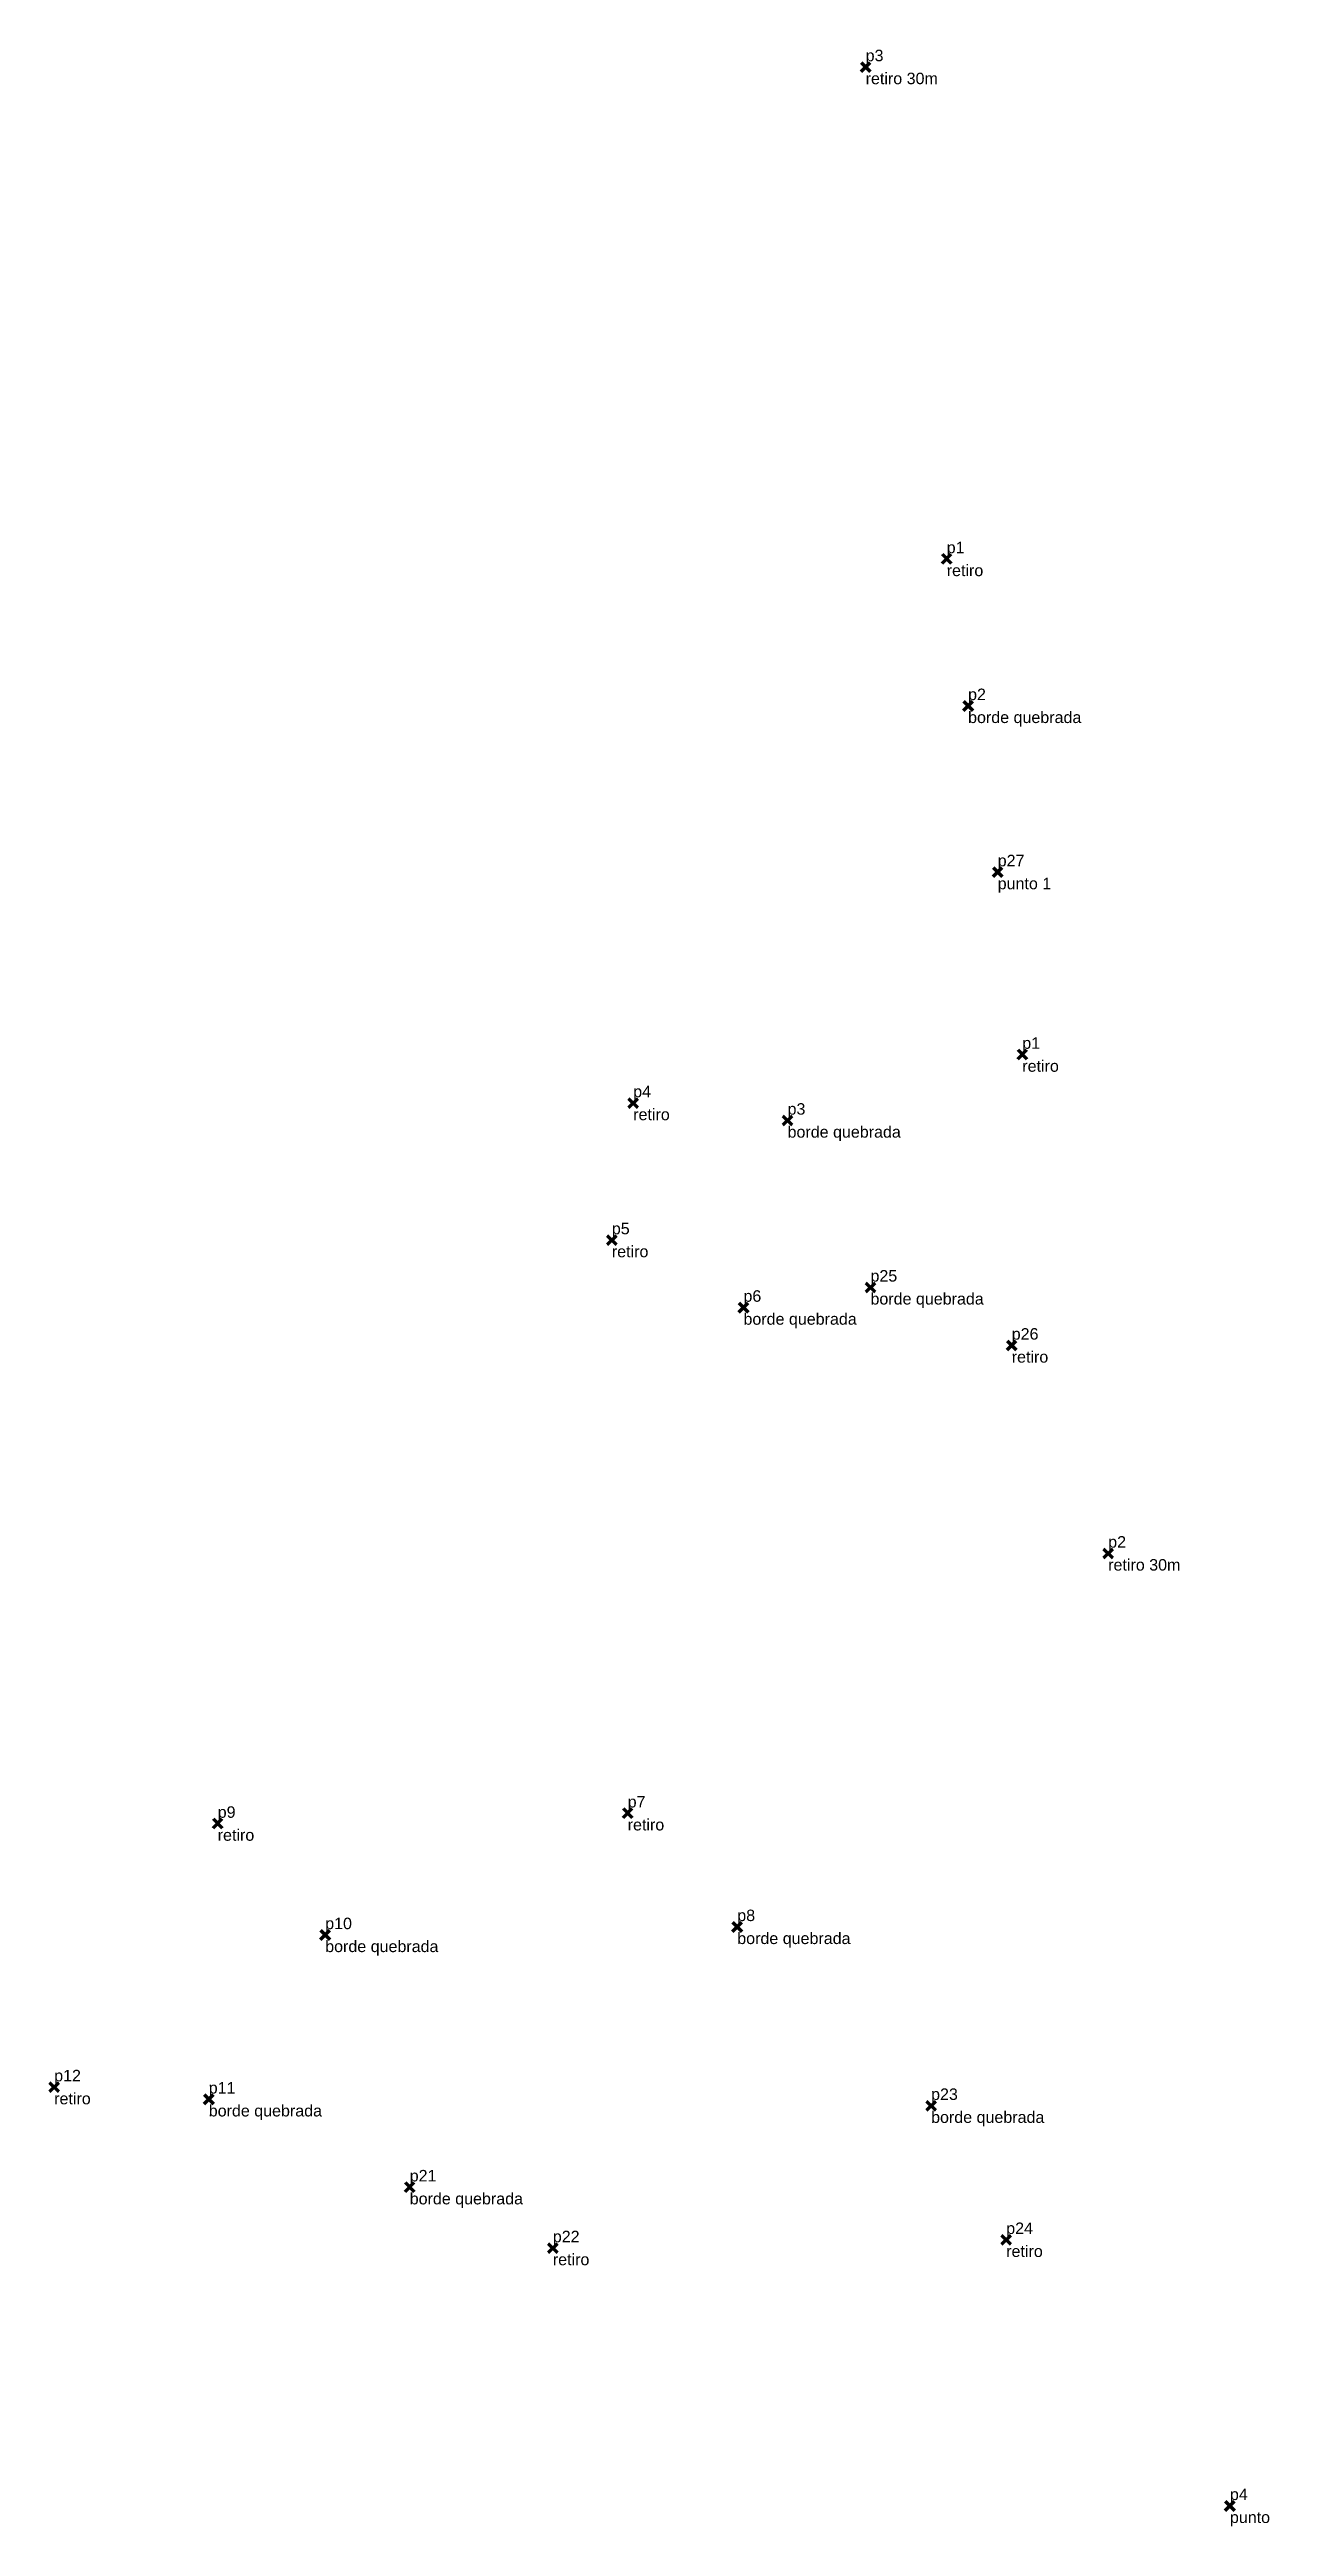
# Model space of a CAD drawing. Header units: millimetres. Extents: x 560359 to 560724, y 1315869 to 1316052.
# Drawn here: x 560662.3 to 560715.4, y 1315944.5 to 1316052.4 of the extents above; entities that cross this region are included whole.
import ezdxf

# ---------------------------------------------------------------- set-up
doc = ezdxf.new("R2010")
doc.units = ezdxf.units.MM
doc.header["$PDMODE"] = 3
doc.header["$PDSIZE"] = 0.2
for name, color, linetype, lineweight in [('borde quebrada', 174, 'CONTINUOUS', 100), ('punto', 174, 'CONTINUOUS', 100), ('punto 1', 174, 'CONTINUOUS', 100), ('retiro', 174, 'CONTINUOUS', 100), ('retiro 30m', 174, 'CONTINUOUS', 100)]:
    doc.layers.add(name, color=color, linetype=linetype, lineweight=lineweight)
doc.styles.get("Standard").update_dxf_attribs({"font": 'arial.ttf', "width": 0.65})

msp = doc.modelspace()

# ---------------------------------------------------------------- texts
at = {"layer": 'borde quebrada'}
for s, p in [('p2', (560702.28, 1316024.03)), ('borde quebrada', (560702.28, 1316023.03)), ('p3', (560694.42, 1316005.97)), ('borde quebrada', (560694.42, 1316004.97)), ('p25', (560698.03, 1315998.7)), ('p6', (560692.5, 1315997.82)), ('borde quebrada', (560698.03, 1315997.7)), ('borde quebrada', (560692.5, 1315996.82)), ('p10', (560674.29, 1315970.49)), ('p8', (560692.23, 1315970.84)), ('borde quebrada', (560674.29, 1315969.49)), ('borde quebrada', (560692.23, 1315969.84)), ('p11', (560669.22, 1315963.33)), ('p23', (560700.67, 1315963.05)), ('borde quebrada', (560669.22, 1315962.33)), ('borde quebrada', (560700.67, 1315962.05)), ('p21', (560677.97, 1315959.5)), ('borde quebrada', (560677.97, 1315958.5))]:
    msp.add_text(s, height=0.5, dxfattribs=at).set_placement(p)
at = {"layer": 'punto'}
for s, p in [('p4', (560713.68, 1315945.62)), ('punto', (560713.68, 1315944.62))]:
    msp.add_text(s, height=0.5, dxfattribs=at).set_placement(p)
at = {"layer": 'punto 1'}
for s, p in [('p27', (560703.57, 1316016.79)), ('punto 1', (560703.57, 1316015.79))]:
    msp.add_text(s, height=0.5, dxfattribs=at).set_placement(p)
at = {"layer": 'retiro'}
for s, p in [('p1', (560701.35, 1316030.43)), ('retiro', (560701.35, 1316029.43)), ('p1', (560704.64, 1316008.84)), ('retiro', (560704.64, 1316007.84)), ('p4', (560687.7, 1316006.73)), ('retiro', (560687.7, 1316005.73)), ('p5', (560686.77, 1316000.76)), ('retiro', (560686.77, 1315999.76)), ('p26', (560704.18, 1315996.17)), ('retiro', (560704.18, 1315995.17)), ('p7', (560687.46, 1315975.79)), ('p9', (560669.61, 1315975.34)), ('retiro', (560687.46, 1315974.79)), ('retiro', (560669.61, 1315974.34)), ('p12', (560662.49, 1315963.86)), ('retiro', (560662.49, 1315962.86)), ('p24', (560703.94, 1315957.21)), ('p22', (560684.2, 1315956.85)), ('retiro', (560703.94, 1315956.21)), ('retiro', (560684.2, 1315955.85))]:
    msp.add_text(s, height=0.5, dxfattribs=at).set_placement(p)
at = {"layer": 'retiro 30m'}
for s, p in [('p3', (560697.82, 1316051.86)), ('retiro 30m', (560697.82, 1316050.86)), ('p2', (560708.38, 1315987.11)), ('retiro 30m', (560708.38, 1315986.11))]:
    msp.add_text(s, height=0.5, dxfattribs=at).set_placement(p)

# ---------------------------------------------------------------- linework, layer by layer
at = {"layer": 'borde quebrada'}
for p in [(560702.28, 1316023.78, 159.64), (560694.42, 1316005.72, 159.03), (560692.5, 1315997.57, 157.76), (560698.03, 1315998.45, 156.28), (560692.23, 1315970.59, 156.02), (560674.29, 1315970.24, 155.91), (560669.22, 1315963.08, 156.25), (560700.67, 1315962.8, 157.04), (560677.97, 1315959.25, 156.33)]:
    msp.add_point(p, dxfattribs=at)
at = {"layer": 'punto'}
msp.add_point((560713.68, 1315945.37, 164.75), dxfattribs=at)
at = {"layer": 'punto 1'}
msp.add_point((560703.57, 1316016.54, 156.22), dxfattribs=at)
at = {"layer": 'retiro'}
for p in [(560701.35, 1316030.18, 163.07), (560704.64, 1316008.59, 162.09), (560687.7, 1316006.48, 162.22), (560686.77, 1316000.51, 160.63), (560704.18, 1315995.92, 157.88), (560669.61, 1315975.09, 158.33), (560687.46, 1315975.54, 157.5), (560662.49, 1315963.61, 159.01), (560684.2, 1315956.6, 158.17), (560703.94, 1315956.96, 159.98)]:
    msp.add_point(p, dxfattribs=at)
at = {"layer": 'retiro 30m'}
for p in [(560697.82, 1316051.61, 169.64), (560708.38, 1315986.86, 158.67)]:
    msp.add_point(p, dxfattribs=at)

msp.set_redraw_order([(e.dxf.handle, doc.entitydb.next_handle()) for e in msp.query("TEXT MTEXT ATTDEF DIMENSION ARC_DIMENSION")])  # texts and dimensions are drawn at this point

doc.saveas('drawing.dxf')
